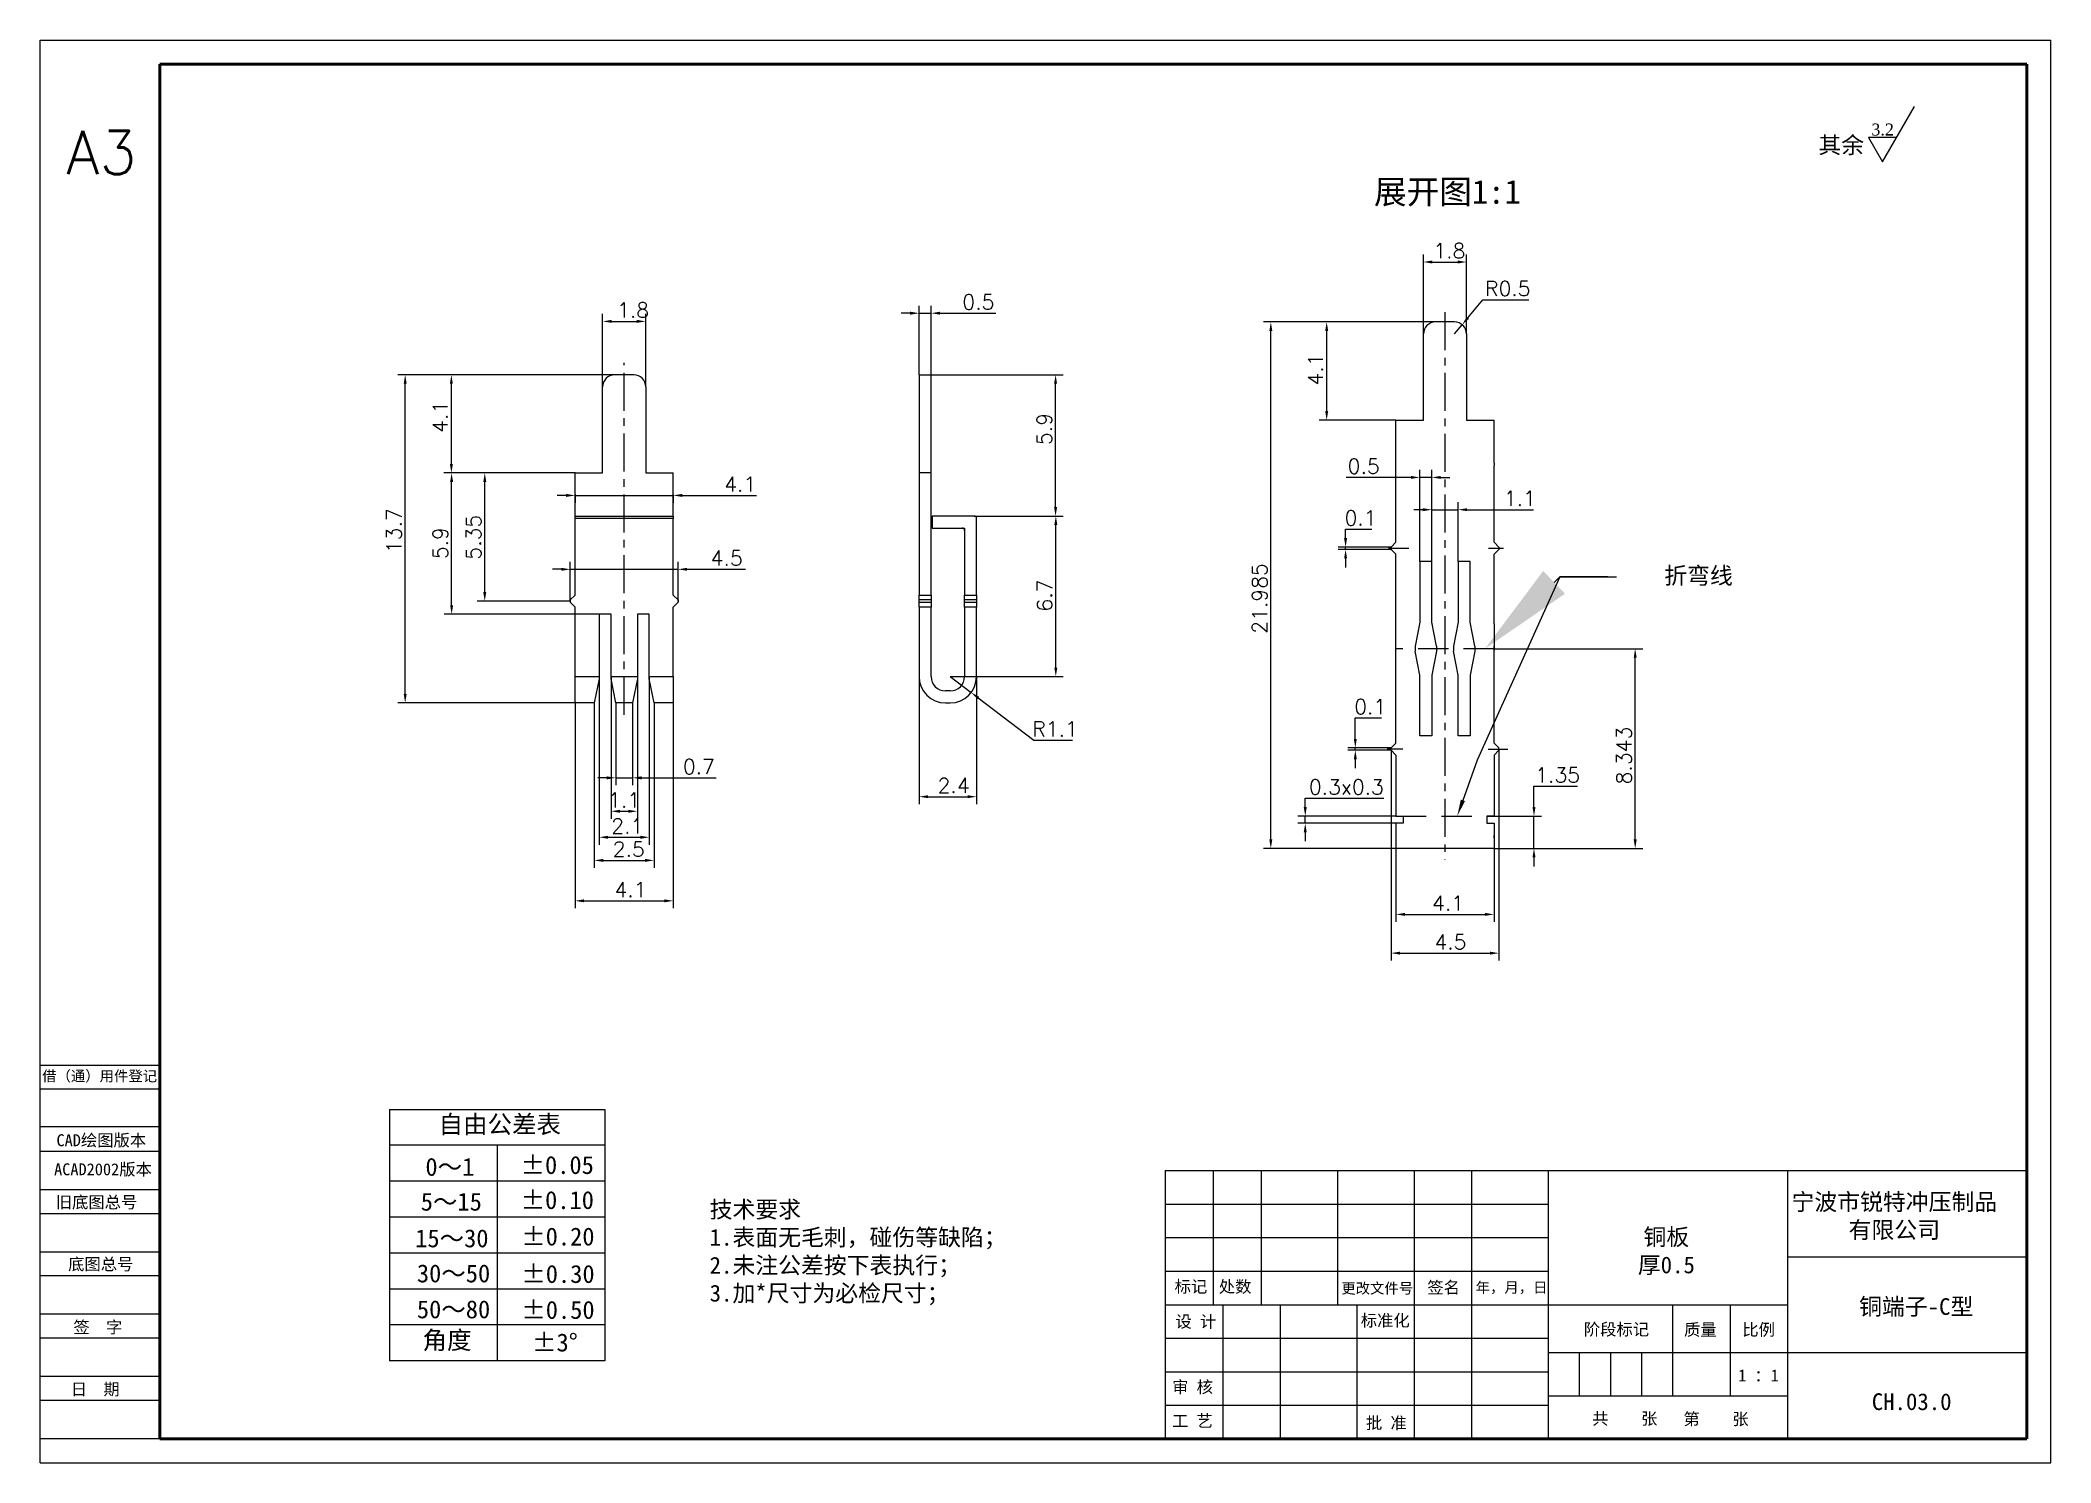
# Model space of a CAD drawing. Header units: millimetres. Extents: x 3086.9 to 3170.9, y 1665.3 to 1724.7.
import ezdxf
from ezdxf import colors
from ezdxf.entities.mleader import LeaderData, LeaderLine
from ezdxf.math import Vec2, Vec3

# ---------------------------------------------------------------- set-up
doc = ezdxf.new("R2010")
doc.units = ezdxf.units.MM
doc.linetypes.add('CENTER', pattern=[50.8, 31.75, -6.35, 6.35, -6.35])
doc.linetypes.add('DASHED2', pattern=[9.525, 6.35, -3.175])
doc.layers.add('4虚线层', color=6, linetype='DASHED2')
doc.layers.add('6文字层', color=3, linetype='Continuous')
for name, color, linetype, lineweight in [('AM_5', 3, 'Continuous', 25), ('中心线', 1, 'CENTER', 9), ('实线', 7, 'Continuous', 25), ('尺寸标注', 2, 'Continuous', 9), ('尺寸线', 3, 'Continuous', 9), ('引导线', 6, 'Continuous', 9), ('文本', 3, 'Continuous', 15), ('标注线', 7, 'Continuous', 15), ('粗实线', 9, 'Continuous', 50)]:
    doc.layers.add(name, color=color, linetype=linetype, lineweight=lineweight)
doc.styles.add('st', font='txt.shx')
doc.styles.get("Standard").update_dxf_attribs({"font": 'simfang.ttf'})
doc.dimstyles.new('st', dxfattribs={"dimscale": 0.25, "dimtxt": 2.5, "dimasz": 1.5, "dimexe": 1.25, "dimexo": 0, "dimtad": 1, "dimtoh": 1, "dimdec": 3, "dimdsep": 46, "dimtxsty": 'st', "dimcen": 0, "dimclrd": 256, "dimclre": 256, "dimclrt": 3, "dimadec": 3, "dimazin": 2, "dimtfac": 1, "dimtdec": 3, "dimtmove": 0, "dimatfit": 1, "dimfxl": 0, "dimlwd": -1, "dimlwe": -1, "dimarcsym": 0})

msp = doc.modelspace()

# ---------------------------------------------------------------- texts
at = {"lineweight": 13, "char_height": 0.75, "attachment_point": 1}
for s, width, insert in [('自由公差表', 19.208783, (3103.5561, 1679.8331)), ('0～1', 8.746364, (3103.0069, 1678.0554)), ('{\\fFangSong|b0|i0|c0|p49;%%P0.05}', 5.174616, (3106.9819, 1678.1328)), ('{\\fFangSong|b0|i0|c0|p49;%%P0.10}', 5.174616, (3106.9851, 1676.6681)), ('{\\fFangSong|b0|i0|c0|p49;5\\fFangSong|b0|i0|c134|p49;～\\fFangSong|b0|i0|c0|p49;15}', 8.746364, (3102.8114, 1676.6021)), ('{\\fFangSong|b0|i0|c0|p49;15\\fFangSong|b0|i0|c134|p49;～\\fFangSong|b0|i0|c0|p49;30}', 13.809855, (3102.5784, 1675.0713)), ('{\\fFangSong|b0|i0|c0|p49;%%P0.20}', 5.174616, (3107.0097, 1675.1457)), ('{\\fFangSong|b0|i0|c0|p49;30\\fFangSong|b0|i0|c134|p49;～\\fFangSong|b0|i0|c0|p49;50}', 11.786516, (3102.6494, 1673.6067)), ('{\\fFangSong|b0|i0|c0|p49;%%P0.30}', 5.174616, (3107.0139, 1673.5827)), ('{\\fFangSong|b0|i0|c0|p49;50\\fFangSong|b0|i0|c134|p49;～\\fFangSong|b0|i0|c0|p49;80}', 11.786516, (3102.6494, 1672.1067)), ('{\\fFangSong|b0|i0|c0|p49;%%P0.50}', 5.174616, (3107.0139, 1672.0827)), ('角度', 8.746364, (3102.8847, 1670.8199)), ('{\\fFangSong|b0|i0|c0|p49;%%P3%%D}', 5.174616, (3107.4625, 1670.7227))]:
    msp.add_mtext_dynamic_manual_height_columns(s, width=width, gutter_width=12.5, heights=[0], dxfattribs=dict(at, insert=insert))
at = {"layer": '6文字层', "lineweight": 15, "insert": (3142.6355, 1718.8936), "char_height": 1, "width": 20.584632, "attachment_point": 1}
msp.add_mtext('{\\fSimSun|b0|i0|c134|p2;\\C7;展开图1:1}', dxfattribs=at)
at = {"layer": '实线', "ltscale": 0.2, "insert": (3088.0008, 1720.9348), "char_height": 1.8, "width": 5, "attachment_point": 1, "style": 'st'}
msp.add_mtext('A3', dxfattribs=at)
at = {"layer": '实线', "char_height": 0.7, "attachment_point": 5}
for s, insert, width in [('宁波市锐特冲压制品\\P有限公司', (3164.3768, 1675.5952), 12.63596), ('铜板\\P厚0.5', (3154.851, 1674.1321), 7.8742), ('  铜端子-C型', (3164.8125, 1671.8081), 12.63596), ('CH.03.0', (3165.1001, 1667.8686), 9.2005)]:
    msp.add_mtext(s, dxfattribs=dict(at, insert=insert, width=width))
at = {"layer": '文本'}
for s, insert, char_height, width, attachment_point in [('{\\fTimes New Roman|b0|i0|c0|p18;3.2}', (3163.4147, 1721.2454), 0.5, 2.92, 1), ('其余', (3162.1586, 1719.9215), 0.7, 12.63596, 8), ('{\\fSimSun|b0|i0|c134|p2;\\H0.875x;技术要求\\P1.表面无毛刺，碰伤等缺陷；\\P2.未注公差按下表执行；\\P3.加*尺寸为必检尺寸；\\H3.5714x;\\P\\Ftxt|c134;\\H0.3x;      }', (3114.8804, 1676.2556), 0.8, 64.017479, 1)]:
    msp.add_mtext(s, dxfattribs=dict(at, insert=insert, char_height=char_height, width=width, attachment_point=attachment_point))
at = {"layer": '文本', "ltscale": 0.2, "attachment_point": 5}
for s, insert, char_height, width in [('借（通）用件登记', (3089.395, 1681.4448), 0.44, 10.22572), ('CAD绘图版本', (3089.466, 1678.7626), 0.5, 15.159404), ('ACAD2002版本', (3089.5346, 1677.5484), 0.5, 11.701904), ('旧底图总号', (3089.264, 1676.1756), 0.5, 13.237686), ('底图总号', (3089.4426, 1673.5892), 0.5, 2.90232), ('标记', (3134.9893, 1672.6554), 0.5, 2.90232), ('处数', (3136.8333, 1672.651), 0.5, 2.90232), ('更改文件号', (3142.7727, 1672.5848), 0.44, 6.437633), ('签名', (3145.5457, 1672.6167), 0.5, 2.90232), ('年，月，日', (3148.3842, 1672.6124), 0.44, 2.90232), ('签  字', (3089.3206, 1670.957), 0.5, 2.90232), ('设 计', (3135.1938, 1671.1916), 0.5, 2.90232), ('标准化', (3143.1067, 1671.2371), 0.5, 2.90232), ('阶段标记', (3152.7679, 1670.8662), 0.5, 2.90232), ('质量', (3156.2704, 1670.8545), 0.5, 2.90232), ('比例', (3158.7046, 1670.8545), 0.5, 2.90232), ('1 ：1', (3158.7019, 1668.9674), 0.5, 2.90232), ('日  期', (3089.2089, 1668.3695), 0.5, 2.90232), ('审 核', (3135.0572, 1668.4635), 0.5, 2.90232), ('共    张', (3153.1139, 1667.1397), 0.5, 2.90232), ('第    张', (3156.9272, 1667.1217), 0.5, 2.90232), ('工 艺', (3135.0492, 1667.054), 0.5, 2.90232), ('批 准', (3143.1522, 1666.9607), 0.5, 2.90232)]:
    msp.add_mtext(s, dxfattribs=dict(at, insert=insert, char_height=char_height, width=width))

# ---------------------------------------------------------------- blocks, each defined once
blk = doc.blocks.new('*D106')
at = {"layer": 'Defpoints', "color": 0, "ltscale": 0.2, "transparency": 16777216}
for p in [(3109.26, 1697.054), (3113.36, 1697.054), (3113.36, 1688.788)]:
    blk.add_point(p, dxfattribs=at)
at = {"layer": '尺寸标注', "ltscale": 0.2, "transparency": 16777216}
for p, q in [((3109.26, 1697.054), (3109.26, 1688.476)), ((3113.36, 1697.054), (3113.36, 1688.476)), ((3109.635, 1688.788), (3112.985, 1688.788))]:
    blk.add_line(p, q, dxfattribs=at)
for points in [[(3109.635, 1688.851), (3109.635, 1688.726), (3109.26, 1688.788)], [(3112.985, 1688.851), (3112.985, 1688.726), (3113.36, 1688.788)]]:
    blk.add_solid(points, dxfattribs=at)
at = {"layer": '尺寸标注', "color": 3, "ltscale": 0.2, "transparency": 16777216, "insert": (3111.573, 1689.257), "char_height": 0.625, "attachment_point": 5, "style": 'st'}
blk.add_mtext('4.1', dxfattribs=at)
blk = doc.blocks.new('*D107')
at = {"layer": 'Defpoints', "color": 0, "ltscale": 0.2, "transparency": 16777216}
for p in [(3110.06, 1697.054), (3112.56, 1697.054), (3112.56, 1690.477)]:
    blk.add_point(p, dxfattribs=at)
at = {"layer": '尺寸标注', "ltscale": 0.2, "transparency": 16777216}
for p, q in [((3110.06, 1697.054), (3110.06, 1690.164)), ((3112.56, 1697.054), (3112.56, 1690.164)), ((3110.435, 1690.477), (3112.185, 1690.477))]:
    blk.add_line(p, q, dxfattribs=at)
for points in [[(3110.435, 1690.539), (3110.435, 1690.414), (3110.06, 1690.477)], [(3112.185, 1690.539), (3112.185, 1690.414), (3112.56, 1690.477)]]:
    blk.add_solid(points, dxfattribs=at)
at = {"layer": '尺寸标注', "color": 3, "ltscale": 0.2, "transparency": 16777216, "insert": (3111.501, 1690.945), "char_height": 0.625, "attachment_point": 5, "style": 'st'}
blk.add_mtext('2.5', dxfattribs=at)
blk = doc.blocks.new('*D108')
at = {"layer": 'Defpoints', "color": 0, "ltscale": 0.2, "transparency": 16777216}
for p in [(3110.26, 1698.104), (3112.36, 1698.154), (3112.36, 1691.443)]:
    blk.add_point(p, dxfattribs=at)
at = {"layer": '尺寸标注', "ltscale": 0.2, "transparency": 16777216}
for p, q in [((3110.26, 1698.104), (3110.26, 1691.13)), ((3112.36, 1698.154), (3112.36, 1691.13)), ((3110.635, 1691.443), (3111.985, 1691.443))]:
    blk.add_line(p, q, dxfattribs=at)
for points in [[(3110.635, 1691.505), (3110.635, 1691.38), (3110.26, 1691.443)], [(3111.985, 1691.505), (3111.985, 1691.38), (3112.36, 1691.443)]]:
    blk.add_solid(points, dxfattribs=at)
at = {"layer": '尺寸标注', "color": 3, "ltscale": 0.2, "transparency": 16777216, "insert": (3111.442, 1691.911), "char_height": 0.625, "attachment_point": 5, "style": 'st'}
blk.add_mtext('2.1', dxfattribs=at)
blk = doc.blocks.new('*D109')
at = {"layer": 'Defpoints', "color": 0, "ltscale": 0.2, "transparency": 16777216}
for p in [(3110.76, 1698.154), (3111.86, 1698.154), (3111.86, 1692.527)]:
    blk.add_point(p, dxfattribs=at)
at = {"layer": '尺寸标注', "ltscale": 0.2, "transparency": 16777216}
for p, q in [((3110.76, 1698.154), (3110.76, 1692.215)), ((3111.86, 1698.154), (3111.86, 1692.215)), ((3111.135, 1692.527), (3111.485, 1692.527))]:
    blk.add_line(p, q, dxfattribs=at)
for points in [[(3111.135, 1692.59), (3111.135, 1692.465), (3110.76, 1692.527)], [(3111.485, 1692.59), (3111.485, 1692.465), (3111.86, 1692.527)]]:
    blk.add_solid(points, dxfattribs=at)
at = {"layer": '尺寸标注', "color": 3, "ltscale": 0.2, "transparency": 16777216, "insert": (3111.31, 1692.996), "char_height": 0.625, "attachment_point": 5, "style": 'st'}
blk.add_mtext('1.1', dxfattribs=at)
blk = doc.blocks.new('*D110')
at = {"layer": 'Defpoints', "color": 0, "ltscale": 0.2, "transparency": 16777216}
for p in [(3110.96, 1697.054), (3111.66, 1697.054), (3111.66, 1693.924)]:
    blk.add_point(p, dxfattribs=at)
at = {"layer": '尺寸标注', "ltscale": 0.2, "transparency": 16777216}
for p, q in [((3110.96, 1697.054), (3110.96, 1693.611)), ((3111.66, 1697.054), (3111.66, 1693.611)), ((3110.585, 1693.924), (3110.21, 1693.924)), ((3110.96, 1693.924), (3111.66, 1693.924)), ((3112.035, 1693.924), (3115.159, 1693.924))]:
    blk.add_line(p, q, dxfattribs=at)
for points in [[(3110.585, 1693.986), (3110.585, 1693.861), (3110.96, 1693.924)], [(3112.035, 1693.986), (3112.035, 1693.861), (3111.66, 1693.924)]]:
    blk.add_solid(points, dxfattribs=at)
at = {"layer": '尺寸标注', "color": 3, "ltscale": 0.2, "transparency": 16777216, "insert": (3114.43, 1694.393), "char_height": 0.625, "attachment_point": 5, "style": 'st'}
blk.add_mtext('0.7', dxfattribs=at)
blk = doc.blocks.new('*D111')
at = {"layer": 'Defpoints', "color": 0, "ltscale": 0.2, "transparency": 16777216}
for p in [(3102.16, 1710.754), (3110.91, 1710.754), (3109.26, 1697.054)]:
    blk.add_point(p, dxfattribs=at)
at = {"layer": '尺寸标注', "ltscale": 0.2, "transparency": 16777216}
for p, q in [((3110.91, 1710.754), (3101.848, 1710.754)), ((3102.16, 1697.429), (3102.16, 1710.379)), ((3109.26, 1697.054), (3101.848, 1697.054))]:
    blk.add_line(p, q, dxfattribs=at)
for points in [[(3102.098, 1710.379), (3102.223, 1710.379), (3102.16, 1710.754)], [(3102.098, 1697.429), (3102.223, 1697.429), (3102.16, 1697.054)]]:
    blk.add_solid(points, dxfattribs=at)
at = {"layer": '尺寸标注', "color": 3, "ltscale": 0.2, "transparency": 16777216, "insert": (3101.692, 1704.245), "char_height": 0.625, "attachment_point": 5, "rotation": 90, "style": 'st'}
blk.add_mtext('13.7', dxfattribs=at)
blk = doc.blocks.new('*D112')
at = {"layer": 'Defpoints', "color": 0, "ltscale": 0.2, "transparency": 16777216}
for p in [(3104.101, 1706.654), (3109.26, 1706.654), (3110.26, 1700.754)]:
    blk.add_point(p, dxfattribs=at)
at = {"layer": '尺寸标注', "ltscale": 0.2, "transparency": 16777216}
for p, q in [((3109.26, 1706.654), (3103.789, 1706.654)), ((3104.101, 1701.129), (3104.101, 1706.279)), ((3110.26, 1700.754), (3103.789, 1700.754))]:
    blk.add_line(p, q, dxfattribs=at)
for points in [[(3104.039, 1706.279), (3104.164, 1706.279), (3104.101, 1706.654)], [(3104.039, 1701.129), (3104.164, 1701.129), (3104.101, 1700.754)]]:
    blk.add_solid(points, dxfattribs=at)
at = {"layer": '尺寸标注', "color": 3, "ltscale": 0.2, "transparency": 16777216, "insert": (3103.633, 1703.723), "char_height": 0.625, "attachment_point": 5, "rotation": 90, "style": 'st'}
blk.add_mtext('5.9', dxfattribs=at)
blk = doc.blocks.new('*D113')
at = {"layer": 'Defpoints', "color": 0, "ltscale": 0.2, "transparency": 16777216}
for p in [(3105.485, 1706.654), (3109.26, 1706.654), (3109.06, 1701.304)]:
    blk.add_point(p, dxfattribs=at)
at = {"layer": '尺寸标注', "ltscale": 0.2, "transparency": 16777216}
for p, q in [((3109.26, 1706.654), (3105.173, 1706.654)), ((3105.485, 1701.679), (3105.485, 1706.279)), ((3109.06, 1701.304), (3105.173, 1701.304))]:
    blk.add_line(p, q, dxfattribs=at)
for points in [[(3105.423, 1706.279), (3105.548, 1706.279), (3105.485, 1706.654)], [(3105.423, 1701.679), (3105.548, 1701.679), (3105.485, 1701.304)]]:
    blk.add_solid(points, dxfattribs=at)
at = {"layer": '尺寸标注', "color": 3, "ltscale": 0.2, "transparency": 16777216, "insert": (3105.017, 1703.972), "char_height": 0.625, "attachment_point": 5, "rotation": 90, "style": 'st'}
blk.add_mtext('5.35', dxfattribs=at)
blk = doc.blocks.new('*D114')
at = {"layer": 'Defpoints', "color": 0, "ltscale": 0.2, "transparency": 16777216}
for p in [(3104.09, 1710.754), (3110.91, 1710.754), (3109.26, 1706.654)]:
    blk.add_point(p, dxfattribs=at)
at = {"layer": '尺寸标注', "ltscale": 0.2, "transparency": 16777216}
for p, q in [((3110.91, 1710.754), (3103.778, 1710.754)), ((3104.09, 1707.029), (3104.09, 1710.379)), ((3109.26, 1706.654), (3103.778, 1706.654))]:
    blk.add_line(p, q, dxfattribs=at)
for points in [[(3104.028, 1710.379), (3104.153, 1710.379), (3104.09, 1710.754)], [(3104.028, 1707.029), (3104.153, 1707.029), (3104.09, 1706.654)]]:
    blk.add_solid(points, dxfattribs=at)
at = {"layer": '尺寸标注', "color": 3, "ltscale": 0.2, "transparency": 16777216, "insert": (3103.622, 1708.997), "char_height": 0.625, "attachment_point": 5, "rotation": 90, "style": 'st'}
blk.add_mtext('4.1', dxfattribs=at)
blk = doc.blocks.new('*D115')
at = {"layer": 'Defpoints', "color": 0, "ltscale": 0.2, "transparency": 16777216}
for p in [(3109.26, 1705.754), (3113.36, 1705.754), (3113.36, 1705.717)]:
    blk.add_point(p, dxfattribs=at)
at = {"layer": '尺寸标注', "ltscale": 0.2, "transparency": 16777216}
for p, q in [((3108.885, 1705.717), (3108.51, 1705.717)), ((3109.26, 1705.754), (3109.26, 1705.404)), ((3109.26, 1705.717), (3113.36, 1705.717)), ((3113.36, 1705.754), (3113.36, 1705.404)), ((3113.735, 1705.717), (3116.835, 1705.717))]:
    blk.add_line(p, q, dxfattribs=at)
for points in [[(3108.885, 1705.779), (3108.885, 1705.654), (3109.26, 1705.717)], [(3113.735, 1705.779), (3113.735, 1705.654), (3113.36, 1705.717)]]:
    blk.add_solid(points, dxfattribs=at)
at = {"layer": '尺寸标注', "color": 3, "ltscale": 0.2, "transparency": 16777216, "insert": (3116.158, 1706.186), "char_height": 0.625, "attachment_point": 5, "style": 'st'}
blk.add_mtext('4.1', dxfattribs=at)
blk = doc.blocks.new('*D116')
at = {"layer": 'Defpoints', "color": 0, "ltscale": 0.2, "transparency": 16777216}
for p in [(3113.56, 1702.631), (3109.06, 1701.304), (3113.56, 1701.304)]:
    blk.add_point(p, dxfattribs=at)
at = {"layer": '尺寸标注', "ltscale": 0.2, "transparency": 16777216}
for p, q in [((3109.06, 1701.304), (3109.06, 1702.944)), ((3113.56, 1701.304), (3113.56, 1702.944)), ((3108.685, 1702.631), (3108.31, 1702.631)), ((3109.06, 1702.631), (3113.56, 1702.631)), ((3113.935, 1702.631), (3116.373, 1702.631))]:
    blk.add_line(p, q, dxfattribs=at)
for points in [[(3108.685, 1702.694), (3108.685, 1702.569), (3109.06, 1702.631)], [(3113.935, 1702.694), (3113.935, 1702.569), (3113.56, 1702.631)]]:
    blk.add_solid(points, dxfattribs=at)
at = {"layer": '尺寸标注', "color": 3, "ltscale": 0.2, "transparency": 16777216, "insert": (3115.592, 1703.1), "char_height": 0.625, "attachment_point": 5, "style": 'st'}
blk.add_mtext('4.5', dxfattribs=at)
blk = doc.blocks.new('*D117')
at = {"layer": 'Defpoints', "color": 0, "ltscale": 0.2, "transparency": 16777216}
for p in [(3124.131, 1713.326), (3123.631, 1710.754), (3124.131, 1710.754)]:
    blk.add_point(p, dxfattribs=at)
at = {"layer": '尺寸标注', "ltscale": 0.2, "transparency": 16777216}
for p, q in [((3123.631, 1710.754), (3123.631, 1713.638)), ((3124.131, 1710.754), (3124.131, 1713.638)), ((3123.256, 1713.326), (3122.881, 1713.326)), ((3123.631, 1713.326), (3124.131, 1713.326)), ((3124.506, 1713.326), (3126.839, 1713.326))]:
    blk.add_line(p, q, dxfattribs=at)
for points in [[(3123.256, 1713.388), (3123.256, 1713.263), (3123.631, 1713.326)], [(3124.506, 1713.388), (3124.506, 1713.263), (3124.131, 1713.326)]]:
    blk.add_solid(points, dxfattribs=at)
at = {"layer": '尺寸标注', "color": 3, "ltscale": 0.2, "transparency": 16777216, "insert": (3126.11, 1713.794), "char_height": 0.625, "attachment_point": 5, "style": 'st'}
blk.add_mtext('0.5', dxfattribs=at)
blk = doc.blocks.new('*D118')
at = {"layer": 'Defpoints', "color": 0, "ltscale": 0.2, "transparency": 16777216}
for p in [(3124.131, 1710.754), (3129.334, 1710.754), (3125.931, 1704.854)]:
    blk.add_point(p, dxfattribs=at)
at = {"layer": '尺寸标注', "ltscale": 0.2, "transparency": 16777216}
for p, q in [((3124.131, 1710.754), (3129.646, 1710.754)), ((3129.334, 1705.229), (3129.334, 1710.379)), ((3125.931, 1704.854), (3129.646, 1704.854))]:
    blk.add_line(p, q, dxfattribs=at)
for points in [[(3129.271, 1710.379), (3129.396, 1710.379), (3129.334, 1710.754)], [(3129.271, 1705.229), (3129.396, 1705.229), (3129.334, 1704.854)]]:
    blk.add_solid(points, dxfattribs=at)
at = {"layer": '尺寸标注', "color": 3, "ltscale": 0.2, "transparency": 16777216, "insert": (3128.865, 1708.49), "char_height": 0.625, "attachment_point": 5, "rotation": 90, "style": 'st'}
blk.add_mtext('5.9', dxfattribs=at)
blk = doc.blocks.new('*D119')
at = {"layer": 'Defpoints', "color": 0, "ltscale": 0.2, "transparency": 16777216}
for p in [(3123.631, 1698.154), (3126.031, 1698.154), (3126.031, 1693.136)]:
    blk.add_point(p, dxfattribs=at)
at = {"layer": '尺寸标注', "ltscale": 0.2, "transparency": 16777216}
for p, q in [((3123.631, 1698.154), (3123.631, 1692.824)), ((3126.031, 1698.154), (3126.031, 1692.824)), ((3124.006, 1693.136), (3125.656, 1693.136))]:
    blk.add_line(p, q, dxfattribs=at)
for points in [[(3124.006, 1693.199), (3124.006, 1693.074), (3123.631, 1693.136)], [(3125.656, 1693.199), (3125.656, 1693.074), (3126.031, 1693.136)]]:
    blk.add_solid(points, dxfattribs=at)
at = {"layer": '尺寸标注', "color": 3, "ltscale": 0.2, "transparency": 16777216, "insert": (3125.074, 1693.605), "char_height": 0.625, "attachment_point": 5, "style": 'st'}
blk.add_mtext('2.4', dxfattribs=at)
blk = doc.blocks.new('*D120')
at = {"layer": 'Defpoints', "color": 0, "ltscale": 0.2, "transparency": 16777216}
for p in [(3125.931, 1704.854), (3129.344, 1704.854), (3124.931, 1698.154)]:
    blk.add_point(p, dxfattribs=at)
at = {"layer": '尺寸标注', "ltscale": 0.2, "transparency": 16777216}
for p, q in [((3125.931, 1704.854), (3129.656, 1704.854)), ((3129.344, 1698.529), (3129.344, 1704.479)), ((3124.931, 1698.154), (3129.656, 1698.154))]:
    blk.add_line(p, q, dxfattribs=at)
for points in [[(3129.281, 1704.479), (3129.406, 1704.479), (3129.344, 1704.854)], [(3129.281, 1698.529), (3129.406, 1698.529), (3129.344, 1698.154)]]:
    blk.add_solid(points, dxfattribs=at)
at = {"layer": '尺寸标注', "color": 3, "ltscale": 0.2, "transparency": 16777216, "insert": (3128.875, 1701.536), "char_height": 0.625, "attachment_point": 5, "rotation": 90, "style": 'st'}
blk.add_mtext('6.7', dxfattribs=at)
blk = doc.blocks.new('*D121')
at = {"layer": 'Defpoints', "color": 0, "ltscale": 0.2, "transparency": 16777216}
for p in [(3124.931, 1698.154), (3125.807, 1697.488)]:
    blk.add_point(p, dxfattribs=at)
at = {"layer": '尺寸标注', "ltscale": 0.2, "transparency": 16777216}
for p, q in [((3124.931, 1698.154), (3125.807, 1697.488)), ((3126.105, 1697.261), (3128.428, 1695.496)), ((3128.428, 1695.496), (3130.043, 1695.496))]:
    blk.add_line(p, q, dxfattribs=at)
blk.add_solid([(3126.143, 1697.311), (3126.067, 1697.211), (3125.807, 1697.488)], dxfattribs=at)
at = {"layer": '尺寸标注', "color": 3, "ltscale": 0.2, "transparency": 16777216, "insert": (3129.314, 1695.965), "char_height": 0.625, "attachment_point": 5, "style": 'st'}
blk.add_mtext('R1.1', dxfattribs=at)
blk = doc.blocks.new('*D122')
at = {"layer": 'Defpoints', "color": 0, "ltscale": 0.2, "transparency": 16777216}
for p in [(3147.652, 1699.317), (3153.549, 1699.317), (3147.652, 1690.975)]:
    blk.add_point(p, dxfattribs=at)
at = {"layer": '尺寸标注', "ltscale": 0.2, "transparency": 16777216}
for p, q in [((3147.652, 1699.317), (3153.862, 1699.317)), ((3153.549, 1691.35), (3153.549, 1698.942)), ((3147.652, 1690.975), (3153.862, 1690.975))]:
    blk.add_line(p, q, dxfattribs=at)
for points in [[(3153.487, 1698.942), (3153.612, 1698.942), (3153.549, 1699.317)], [(3153.487, 1691.35), (3153.612, 1691.35), (3153.549, 1690.975)]]:
    blk.add_solid(points, dxfattribs=at)
at = {"layer": '尺寸标注', "color": 3, "ltscale": 0.2, "transparency": 16777216, "insert": (3153.081, 1694.853), "char_height": 0.625, "attachment_point": 5, "rotation": 90, "style": 'st'}
blk.add_mtext('8.343', dxfattribs=at)
blk = doc.blocks.new('*D123')
at = {"layer": 'Defpoints', "color": 0, "ltscale": 0.2, "transparency": 16777216}
for p in [(3147.652, 1692.325), (3149.321, 1692.325), (3147.652, 1690.975)]:
    blk.add_point(p, dxfattribs=at)
at = {"layer": '尺寸标注', "ltscale": 0.2, "transparency": 16777216}
for p, q in [((3149.321, 1692.7), (3149.321, 1693.575)), ((3149.321, 1693.575), (3151.144, 1693.575)), ((3147.652, 1692.325), (3149.634, 1692.325)), ((3149.321, 1690.975), (3149.321, 1692.325)), ((3147.652, 1690.975), (3149.634, 1690.975)), ((3149.321, 1690.6), (3149.321, 1690.225))]:
    blk.add_line(p, q, dxfattribs=at)
for points in [[(3149.259, 1692.7), (3149.384, 1692.7), (3149.321, 1692.325)], [(3149.259, 1690.6), (3149.384, 1690.6), (3149.321, 1690.975)]]:
    blk.add_solid(points, dxfattribs=at)
at = {"layer": '尺寸标注', "color": 3, "ltscale": 0.2, "transparency": 16777216, "insert": (3150.311, 1694.043), "char_height": 0.625, "attachment_point": 5, "style": 'st'}
blk.add_mtext('1.35', dxfattribs=at)
blk = doc.blocks.new('*D124')
at = {"layer": 'Defpoints', "color": 0, "ltscale": 0.2, "transparency": 16777216}
for p in [(3143.352, 1695.175), (3141.856, 1695.075), (3143.352, 1695.075)]:
    blk.add_point(p, dxfattribs=at)
at = {"layer": '尺寸标注', "ltscale": 0.2, "transparency": 16777216}
for p, q in [((3141.856, 1695.55), (3141.856, 1696.425)), ((3141.856, 1696.425), (3142.95, 1696.425)), ((3143.352, 1695.175), (3141.544, 1695.175)), ((3141.856, 1695.075), (3141.856, 1695.175)), ((3143.352, 1695.075), (3141.544, 1695.075)), ((3141.856, 1694.7), (3141.856, 1694.325))]:
    blk.add_line(p, q, dxfattribs=at)
for points in [[(3141.794, 1695.55), (3141.919, 1695.55), (3141.856, 1695.175)], [(3141.794, 1694.7), (3141.919, 1694.7), (3141.856, 1695.075)]]:
    blk.add_solid(points, dxfattribs=at)
at = {"layer": '尺寸标注', "color": 3, "ltscale": 0.2, "transparency": 16777216, "insert": (3142.481, 1696.893), "char_height": 0.625, "attachment_point": 5, "style": 'st'}
blk.add_mtext('0.1', dxfattribs=at)
blk = doc.blocks.new('*D125')
at = {"layer": 'Defpoints', "color": 0, "ltscale": 0.2, "transparency": 16777216}
for p in [(3143.352, 1695.075), (3147.852, 1695.075), (3147.852, 1686.605)]:
    blk.add_point(p, dxfattribs=at)
at = {"layer": '尺寸标注', "ltscale": 0.2, "transparency": 16777216}
for p, q in [((3143.352, 1695.075), (3143.352, 1686.292)), ((3147.852, 1695.075), (3147.852, 1686.292)), ((3143.727, 1686.605), (3147.477, 1686.605))]:
    blk.add_line(p, q, dxfattribs=at)
for points in [[(3143.727, 1686.667), (3143.727, 1686.542), (3143.352, 1686.605)], [(3147.477, 1686.667), (3147.477, 1686.542), (3147.852, 1686.605)]]:
    blk.add_solid(points, dxfattribs=at)
at = {"layer": '尺寸标注', "color": 3, "ltscale": 0.2, "transparency": 16777216, "insert": (3145.832, 1687.074), "char_height": 0.625, "attachment_point": 5, "style": 'st'}
blk.add_mtext('4.5', dxfattribs=at)
blk = doc.blocks.new('*D126')
at = {"layer": 'Defpoints', "color": 0, "ltscale": 0.2, "transparency": 16777216}
for p in [(3143.552, 1690.975), (3147.652, 1690.975), (3147.652, 1688.222)]:
    blk.add_point(p, dxfattribs=at)
at = {"layer": '尺寸标注', "ltscale": 0.2, "transparency": 16777216}
for p, q in [((3143.552, 1690.975), (3143.552, 1687.91)), ((3147.652, 1690.975), (3147.652, 1687.91)), ((3143.927, 1688.222), (3147.277, 1688.222))]:
    blk.add_line(p, q, dxfattribs=at)
for points in [[(3143.927, 1688.285), (3143.927, 1688.16), (3143.552, 1688.222)], [(3147.277, 1688.285), (3147.277, 1688.16), (3147.652, 1688.222)]]:
    blk.add_solid(points, dxfattribs=at)
at = {"layer": '尺寸标注', "color": 3, "ltscale": 0.2, "transparency": 16777216, "insert": (3145.731, 1688.691), "char_height": 0.625, "attachment_point": 5, "style": 'st'}
blk.add_mtext('4.1', dxfattribs=at)
blk = doc.blocks.new('*D127')
at = {"layer": 'Defpoints', "color": 0, "ltscale": 0.2, "transparency": 16777216}
for p in [(3138.326, 1712.96), (3145.202, 1712.96), (3143.552, 1690.975)]:
    blk.add_point(p, dxfattribs=at)
at = {"layer": '尺寸标注', "ltscale": 0.2, "transparency": 16777216}
for p, q in [((3145.202, 1712.96), (3138.014, 1712.96)), ((3138.326, 1691.35), (3138.326, 1712.585)), ((3143.552, 1690.975), (3138.014, 1690.975))]:
    blk.add_line(p, q, dxfattribs=at)
for points in [[(3138.264, 1712.585), (3138.389, 1712.585), (3138.326, 1712.96)], [(3138.264, 1691.35), (3138.389, 1691.35), (3138.326, 1690.975)]]:
    blk.add_solid(points, dxfattribs=at)
at = {"layer": '尺寸标注', "color": 3, "ltscale": 0.2, "transparency": 16777216, "insert": (3137.858, 1701.415), "char_height": 0.625, "attachment_point": 5, "rotation": 90, "style": 'st'}
blk.add_mtext('21.985', dxfattribs=at)
blk = doc.blocks.new('*D128')
at = {"layer": 'Defpoints', "color": 0, "ltscale": 0.2, "transparency": 16777216}
for p in [(3140.66, 1712.96), (3145.202, 1712.96), (3143.552, 1708.86)]:
    blk.add_point(p, dxfattribs=at)
at = {"layer": '尺寸标注', "ltscale": 0.2, "transparency": 16777216}
for p, q in [((3145.202, 1712.96), (3140.348, 1712.96)), ((3140.66, 1709.235), (3140.66, 1712.585)), ((3143.552, 1708.86), (3140.348, 1708.86))]:
    blk.add_line(p, q, dxfattribs=at)
for points in [[(3140.598, 1712.585), (3140.723, 1712.585), (3140.66, 1712.96)], [(3140.598, 1709.235), (3140.723, 1709.235), (3140.66, 1708.86)]]:
    blk.add_solid(points, dxfattribs=at)
at = {"layer": '尺寸标注', "color": 3, "ltscale": 0.2, "transparency": 16777216, "insert": (3140.192, 1710.974), "char_height": 0.625, "attachment_point": 5, "rotation": 90, "style": 'st'}
blk.add_mtext('4.1', dxfattribs=at)
blk = doc.blocks.new('*D129')
at = {"layer": 'Defpoints', "color": 0, "ltscale": 0.2, "transparency": 16777216}
for p in [(3146.502, 1715.463), (3144.702, 1712.46), (3146.502, 1712.46)]:
    blk.add_point(p, dxfattribs=at)
at = {"layer": '尺寸标注', "ltscale": 0.2, "transparency": 16777216}
for p, q in [((3144.702, 1712.46), (3144.702, 1715.776)), ((3145.077, 1715.463), (3146.127, 1715.463)), ((3146.502, 1712.46), (3146.502, 1715.776))]:
    blk.add_line(p, q, dxfattribs=at)
for points in [[(3145.077, 1715.526), (3145.077, 1715.401), (3144.702, 1715.463)], [(3146.127, 1715.526), (3146.127, 1715.401), (3146.502, 1715.463)]]:
    blk.add_solid(points, dxfattribs=at)
at = {"layer": '尺寸标注', "color": 3, "ltscale": 0.2, "transparency": 16777216, "insert": (3145.785, 1715.932), "char_height": 0.625, "attachment_point": 5, "style": 'st'}
blk.add_mtext('1.8', dxfattribs=at)
blk = doc.blocks.new('*D130')
at = {"layer": 'Defpoints', "color": 0, "ltscale": 0.2, "transparency": 16777216}
for p in [(3146.321, 1712.845), (3146.002, 1712.46)]:
    blk.add_point(p, dxfattribs=at)
at = {"layer": '尺寸标注', "ltscale": 0.2, "transparency": 16777216}
for p, q in [((3146.56, 1713.134), (3147.185, 1713.888)), ((3147.185, 1713.888), (3149.112, 1713.888)), ((3146.002, 1712.46), (3146.321, 1712.845))]:
    blk.add_line(p, q, dxfattribs=at)
blk.add_solid([(3146.512, 1713.173), (3146.609, 1713.094), (3146.321, 1712.845)], dxfattribs=at)
at = {"layer": '尺寸标注', "color": 3, "ltscale": 0.2, "transparency": 16777216, "insert": (3148.227, 1714.357), "char_height": 0.625, "attachment_point": 5, "style": 'st'}
blk.add_mtext('R0.5', dxfattribs=at)
blk = doc.blocks.new('*D131')
at = {"layer": 'Defpoints', "color": 0, "ltscale": 0.2, "transparency": 16777216}
for p in [(3112.21, 1712.984), (3110.41, 1710.254), (3112.21, 1710.254)]:
    blk.add_point(p, dxfattribs=at)
at = {"layer": '尺寸标注', "ltscale": 0.2, "transparency": 16777216}
for p, q in [((3110.41, 1710.254), (3110.41, 1713.297)), ((3110.785, 1712.984), (3111.835, 1712.984)), ((3112.21, 1710.254), (3112.21, 1713.297))]:
    blk.add_line(p, q, dxfattribs=at)
for points in [[(3110.785, 1713.047), (3110.785, 1712.922), (3110.41, 1712.984)], [(3111.835, 1713.047), (3111.835, 1712.922), (3112.21, 1712.984)]]:
    blk.add_solid(points, dxfattribs=at)
at = {"layer": '尺寸标注', "color": 3, "ltscale": 0.2, "transparency": 16777216, "insert": (3111.682, 1713.453), "char_height": 0.625, "attachment_point": 5, "style": 'st'}
blk.add_mtext('1.8', dxfattribs=at)
blk = doc.blocks.new('*D132')
at = {"layer": 'Defpoints', "color": 0, "ltscale": 0.2, "transparency": 16777216}
for p in [(3143.352, 1703.56), (3141.45, 1703.46), (3143.352, 1703.46)]:
    blk.add_point(p, dxfattribs=at)
at = {"layer": '尺寸标注', "ltscale": 0.2, "transparency": 16777216}
for p, q in [((3143.352, 1703.56), (3141.137, 1703.56)), ((3141.45, 1703.935), (3141.45, 1704.31)), ((3141.45, 1704.31), (3142.544, 1704.31)), ((3141.45, 1703.46), (3141.45, 1703.56)), ((3143.352, 1703.46), (3141.137, 1703.46)), ((3141.45, 1703.085), (3141.45, 1702.71))]:
    blk.add_line(p, q, dxfattribs=at)
for points in [[(3141.387, 1703.935), (3141.512, 1703.935), (3141.45, 1703.56)], [(3141.387, 1703.085), (3141.512, 1703.085), (3141.45, 1703.46)]]:
    blk.add_solid(points, dxfattribs=at)
at = {"layer": '尺寸标注', "color": 3, "ltscale": 0.2, "transparency": 16777216, "insert": (3142.075, 1704.778), "char_height": 0.625, "attachment_point": 5, "style": 'st'}
blk.add_mtext('0.1', dxfattribs=at)
blk = doc.blocks.new('*D133')
at = {"layer": 'Defpoints', "color": 0, "ltscale": 0.2, "transparency": 16777216}
for p in [(3139.764, 1692.325), (3143.552, 1692.325), (3143.552, 1692.025)]:
    blk.add_point(p, dxfattribs=at)
at = {"layer": '尺寸标注', "ltscale": 0.2, "transparency": 16777216}
for p, q in [((3139.764, 1692.7), (3139.764, 1693.075)), ((3139.764, 1693.075), (3143.045, 1693.075)), ((3143.552, 1692.325), (3139.452, 1692.325)), ((3143.552, 1692.025), (3139.452, 1692.025)), ((3139.764, 1692.025), (3139.764, 1692.325)), ((3139.764, 1691.65), (3139.764, 1691.275))]:
    blk.add_line(p, q, dxfattribs=at)
for points in [[(3139.702, 1692.7), (3139.827, 1692.7), (3139.764, 1692.325)], [(3139.702, 1691.65), (3139.827, 1691.65), (3139.764, 1692.025)]]:
    blk.add_solid(points, dxfattribs=at)
at = {"layer": '尺寸标注', "color": 3, "ltscale": 0.2, "transparency": 16777216, "insert": (3141.483, 1693.543), "char_height": 0.625, "attachment_point": 5, "style": 'st'}
blk.add_mtext('0.3x0.3', dxfattribs=at)
blk = doc.blocks.new('*D134')
at = {"layer": 'Defpoints', "color": 0, "ltscale": 0.2, "transparency": 16777216}
for p in [(3144.552, 1706.468), (3144.552, 1702.96), (3145.052, 1702.96)]:
    blk.add_point(p, dxfattribs=at)
at = {"layer": '尺寸标注', "ltscale": 0.2, "transparency": 16777216}
for p, q in [((3144.177, 1706.468), (3141.478, 1706.468)), ((3144.552, 1702.96), (3144.552, 1706.781)), ((3145.052, 1706.468), (3144.552, 1706.468)), ((3145.052, 1702.96), (3145.052, 1706.781)), ((3145.427, 1706.468), (3145.802, 1706.468))]:
    blk.add_line(p, q, dxfattribs=at)
for points in [[(3144.177, 1706.531), (3144.177, 1706.406), (3144.552, 1706.468)], [(3145.427, 1706.531), (3145.427, 1706.406), (3145.052, 1706.468)]]:
    blk.add_solid(points, dxfattribs=at)
at = {"layer": '尺寸标注', "color": 3, "ltscale": 0.2, "transparency": 16777216, "insert": (3142.207, 1706.937), "char_height": 0.625, "attachment_point": 5, "style": 'st'}
blk.add_mtext('0.5', dxfattribs=at)
blk = doc.blocks.new('*D135')
at = {"layer": 'Defpoints', "color": 0, "ltscale": 0.2, "transparency": 16777216}
for p in [(3146.152, 1705.121), (3145.052, 1702.96), (3146.152, 1702.96)]:
    blk.add_point(p, dxfattribs=at)
at = {"layer": '尺寸标注', "ltscale": 0.2, "transparency": 16777216}
for p, q in [((3145.052, 1702.96), (3145.052, 1705.433)), ((3146.152, 1702.96), (3146.152, 1705.433)), ((3144.677, 1705.121), (3144.302, 1705.121)), ((3145.052, 1705.121), (3146.152, 1705.121)), ((3146.527, 1705.121), (3149.305, 1705.121))]:
    blk.add_line(p, q, dxfattribs=at)
for points in [[(3144.677, 1705.183), (3144.677, 1705.058), (3145.052, 1705.121)], [(3146.527, 1705.183), (3146.527, 1705.058), (3146.152, 1705.121)]]:
    blk.add_solid(points, dxfattribs=at)
at = {"layer": '尺寸标注', "color": 3, "ltscale": 0.2, "transparency": 16777216, "insert": (3148.732, 1705.589), "char_height": 0.625, "attachment_point": 5, "style": 'st'}
blk.add_mtext('1.1', dxfattribs=at)
blk = doc.blocks.new('*S136')
at = {"layer": 'AM_5', "color": 3, "ltscale": 0.2}
for p, q in [((3150.403, 1702.319), (3146.945, 1694.658)), ((3152.41, 1702.319), (3150.403, 1702.319)), ((3146.945, 1694.658), (3146.35, 1692.984))]:
    blk.add_line(p, q, dxfattribs=at)
at = {"layer": 'AM_5', "color": 3, "linetype": 'Continuous', "ltscale": 0.2}
blk.add_trace([(3146.263, 1693.015), (3146.437, 1692.953), (3146.115, 1692.325)], dxfattribs=at)

# ---------------------------------------------------------------- dimensions: what is measured, and where the dimension line sits
at = {"layer": '尺寸标注', "ltscale": 0.2}
for base, p1, p2, picture, middle in [((3146.5022, 1715.4633), (3144.7022, 1712.4597), (3146.5022, 1712.4597), '*D129', (3145.7848, 1715.4633)), ((3112.2104, 1712.9841), (3110.4104, 1710.2537), (3112.2104, 1710.2537), '*D131', (3111.6822, 1712.9841)), ((3124.1308, 1713.3257), (3123.6308, 1710.7537), (3124.1308, 1710.7537), '*D117', (3126.11, 1713.3257)), ((3144.5522, 1706.4682), (3145.0522, 1702.9597), (3144.5522, 1702.9597), '*D134', (3142.2069, 1706.4682)), ((3113.3604, 1705.7168), (3109.2604, 1705.7537), (3113.3604, 1705.7537), '*D115', (3116.1583, 1705.7168)), ((3146.1522, 1705.1206), (3145.0522, 1702.9597), (3146.1522, 1702.9597), '*D135', (3148.7319, 1705.1206)), ((3113.5604, 1702.631), (3109.0604, 1701.3037), (3113.5604, 1701.3037), '*D116', (3115.5916, 1702.631)), ((3112.3604, 1691.4426), (3110.2604, 1698.1037), (3112.3604, 1698.1537), '*D108', (3111.4419, 1691.4426)), ((3111.8604, 1692.5273), (3110.7604, 1698.1537), (3111.8604, 1698.1537), '*D109', (3111.3104, 1692.5273)), ((3126.0308, 1693.136), (3123.6308, 1698.1537), (3126.0308, 1698.1537), '*D119', (3125.0736, 1693.136)), ((3113.3604, 1688.7882), (3109.2604, 1697.0537), (3113.3604, 1697.0537), '*D106', (3111.5733, 1688.7882)), ((3112.5604, 1690.4765), (3110.0604, 1697.0537), (3112.5604, 1697.0537), '*D107', (3111.5014, 1690.4765)), ((3111.6604, 1693.9239), (3110.9604, 1697.0537), (3111.6604, 1697.0537), '*D110', (3114.4301, 1693.9239)), ((3147.8522, 1686.6049), (3143.3522, 1695.0747), (3147.8522, 1695.0747), '*D125', (3145.8325, 1686.6049)), ((3147.6522, 1688.222), (3143.5522, 1690.9747), (3147.6522, 1690.9747), '*D126', (3145.7313, 1688.222))]:
    dim = msp.add_linear_dim(base=base, p1=p1, p2=p2, dimstyle='st', dxfattribs=at)
    dim.commit()
    dim.dimension.update_dxf_attribs({"geometry": picture, "text_midpoint": middle, "dimtype": 160})
for center, mpoint, picture, middle in [((3146.0022, 1712.4597), (3146.3212, 1712.8448), '*D130', (3148.227, 1713.8879)), ((3124.9308, 1698.1537), (3125.8066, 1697.4881), '*D121', (3129.3137, 1695.4958))]:
    dim = msp.add_radius_dim(center=center, mpoint=mpoint, dimstyle='st', dxfattribs=at)
    dim.commit()
    dim.dimension.update_dxf_attribs({"geometry": picture, "text_midpoint": middle, "dimtype": 164})
for base, p1, p2, picture, middle in [((3138.3265, 1712.9597), (3143.5522, 1690.9747), (3145.2022, 1712.9597), '*D127', (3138.3265, 1701.4147)), ((3140.6604, 1712.9597), (3143.5522, 1708.8597), (3145.2022, 1712.9597), '*D128', (3140.6604, 1710.9744)), ((3102.1605, 1710.7537), (3109.2604, 1697.0537), (3110.9104, 1710.7537), '*D111', (3102.1605, 1704.2454)), ((3104.0904, 1710.7537), (3109.2604, 1706.6537), (3110.9104, 1710.7537), '*D114', (3104.0904, 1708.9974)), ((3129.3337, 1710.7537), (3125.9308, 1704.8537), (3124.1308, 1710.7537), '*D118', (3129.3337, 1708.4902)), ((3104.1014, 1706.6537), (3110.2604, 1700.7537), (3109.2604, 1706.6537), '*D112', (3104.1014, 1703.7232)), ((3105.4853, 1706.6537), (3109.0604, 1701.3037), (3109.2604, 1706.6537), '*D113', (3105.4853, 1703.9723)), ((3129.3437, 1704.8537), (3124.9308, 1698.1537), (3125.9308, 1704.8537), '*D120', (3129.3437, 1701.5361)), ((3141.45, 1703.4597), (3143.3522, 1703.5597), (3143.3522, 1703.4597), '*D132', (3142.075, 1704.3097)), ((3153.5494025889, 1699.3172488477), (3147.652196433, 1690.9747488477), (3147.652196433, 1699.3172488477), '*D122', (3153.5494025889, 1694.8525474955)), ((3141.8561, 1695.0747), (3143.3522, 1695.1747), (3143.3522, 1695.0747), '*D124', (3142.4811, 1696.4247)), ((3149.321, 1692.3247), (3147.6522, 1690.9747), (3147.6522, 1692.3247), '*D123', (3150.3106, 1693.5747))]:
    dim = msp.add_linear_dim(base=base, p1=p1, p2=p2, angle=90, dimstyle='st', dxfattribs=at)
    dim.commit()
    dim.dimension.update_dxf_attribs({"geometry": picture, "text_midpoint": middle, "dimtype": 160})
dim = msp.add_linear_dim(base=(3139.7642, 1692.3247), p1=(3143.5522, 1692.0247), p2=(3143.5522, 1692.3247), angle=90, text='<>x0.3', dimstyle='st', dxfattribs=at)
dim.commit()
dim.dimension.update_dxf_attribs({"geometry": '*D133', "text_midpoint": (3141.4829, 1693.0747), "dimtype": 160})

# ---------------------------------------------------------------- linework, layer by layer
at = {"color": 7, "linetype": 'Continuous', "lineweight": 25}
for p, q in [((3146.0022, 1712.9597), (3145.2022, 1712.9597)), ((3144.7022, 1708.8597), (3144.7022, 1712.4597)), ((3146.5022, 1712.4597), (3146.5022, 1708.8597)), ((3110.4104, 1706.6537), (3110.4104, 1710.2537)), ((3111.7104, 1710.7537), (3110.9104, 1710.7537)), ((3112.2104, 1710.2537), (3112.2104, 1706.6537)), ((3123.6308, 1710.7537), (3124.1308, 1710.7537)), ((3123.6308, 1710.7537), (3123.6308, 1706.6537)), ((3124.1308, 1706.6537), (3124.1308, 1710.7537)), ((3143.5522, 1708.8597), (3144.7022, 1708.8597)), ((3143.5522, 1707.0597), (3143.5522, 1708.8597)), ((3146.5022, 1708.8597), (3147.6522, 1708.8597)), ((3147.6522, 1707.0597), (3147.6522, 1708.8597)), ((3143.5522, 1706.9597), (3143.5522, 1707.0597)), ((3143.5522, 1703.7597), (3143.5522, 1706.9597)), ((3147.6522, 1707.0597), (3147.6522, 1706.9597)), ((3147.6522, 1703.7597), (3147.6522, 1706.9597)), ((3109.2604, 1706.6537), (3110.4104, 1706.6537)), ((3109.2604, 1704.8537), (3109.2604, 1706.6537)), ((3112.2104, 1706.6537), (3113.3604, 1706.6537)), ((3113.3604, 1704.8537), (3113.3604, 1706.6537)), ((3124.1308, 1706.6537), (3123.6308, 1706.6537)), ((3123.6308, 1706.6537), (3123.6308, 1701.5537)), ((3124.1308, 1701.5537), (3124.1308, 1706.6537)), ((3109.2604, 1704.7537), (3109.2604, 1704.8537)), ((3109.2604, 1704.8537), (3113.3604, 1704.8537)), ((3113.3604, 1704.7537), (3109.2604, 1704.7537)), ((3109.2604, 1701.5537), (3109.2604, 1704.7537)), ((3113.3604, 1704.8537), (3113.3604, 1704.7537)), ((3113.3604, 1701.5537), (3113.3604, 1704.7537)), ((3124.1808, 1704.8537), (3124.1808, 1704.3537)), ((3125.9308, 1704.8537), (3124.1808, 1704.8537)), ((3126.0308, 1701.5537), (3126.0308, 1704.7537)), ((3124.1808, 1704.3537), (3125.5308, 1704.3537)), ((3125.5308, 1704.3537), (3125.5308, 1701.5537)), ((3143.5522, 1703.7597), (3143.3522, 1703.5597)), ((3143.3522, 1703.5597), (3143.3522, 1703.4597)), ((3147.8522, 1703.5597), (3147.6522, 1703.7597)), ((3147.8522, 1703.5597), (3147.8522, 1703.4597)), ((3143.3522, 1703.4597), (3143.5522, 1703.2597)), ((3143.5522, 1700.3597), (3143.5522, 1703.2597)), ((3145.0522, 1702.9597), (3144.5522, 1702.9597)), ((3144.5522, 1702.9597), (3144.5522, 1700.4172)), ((3145.0522, 1700.4172), (3145.0522, 1702.9597)), ((3146.6522, 1702.9597), (3146.1522, 1702.9597)), ((3146.1522, 1702.9597), (3146.1522, 1700.4172)), ((3146.6522, 1700.4172), (3146.6522, 1702.9597)), ((3147.6522, 1703.2597), (3147.8522, 1703.4597)), ((3147.6522, 1700.3597), (3147.6522, 1703.2597)), ((3109.2604, 1701.5537), (3109.0604, 1701.3537)), ((3109.0604, 1701.3537), (3109.0604, 1701.2537)), ((3109.0604, 1701.2537), (3109.2604, 1701.0537)), ((3109.2604, 1698.1537), (3109.2604, 1701.0537)), ((3113.5604, 1701.3537), (3113.3604, 1701.5537)), ((3113.3604, 1701.0537), (3113.5604, 1701.2537)), ((3113.3604, 1698.1537), (3113.3604, 1701.0537)), ((3113.5604, 1701.3537), (3113.5604, 1701.2537)), ((3123.6308, 1701.5537), (3124.1308, 1701.5537)), ((3123.6308, 1701.3537), (3123.6308, 1701.5537)), ((3124.1308, 1701.3537), (3123.6308, 1701.3537)), ((3123.6308, 1701.2537), (3123.6308, 1701.3537)), ((3123.6308, 1701.0537), (3123.6308, 1701.2537)), ((3123.6308, 1701.2537), (3124.1308, 1701.2537)), ((3124.1308, 1701.0537), (3123.6308, 1701.0537)), ((3123.6308, 1701.0537), (3123.6308, 1698.1537)), ((3124.1308, 1701.5537), (3124.1308, 1701.3537)), ((3124.1308, 1701.3537), (3124.1308, 1701.2537)), ((3124.1308, 1701.2537), (3124.1308, 1701.0537)), ((3124.1308, 1698.1537), (3124.1308, 1701.0537)), ((3125.5308, 1701.5537), (3126.0308, 1701.5537)), ((3125.5308, 1701.3537), (3125.5308, 1701.5537)), ((3126.0308, 1701.3537), (3125.5308, 1701.3537)), ((3125.5308, 1701.3037), (3125.5308, 1701.3537)), ((3125.5308, 1701.2537), (3125.5308, 1701.3037)), ((3125.5308, 1701.0537), (3125.5308, 1701.2537)), ((3125.5308, 1701.2537), (3126.0308, 1701.2537)), ((3126.0308, 1701.0537), (3125.5308, 1701.0537)), ((3125.5308, 1701.0537), (3125.5308, 1698.1537)), ((3126.0308, 1701.5537), (3126.0308, 1701.3537)), ((3126.0308, 1701.3537), (3126.0308, 1701.2537)), ((3126.0308, 1701.2537), (3126.0308, 1701.0537)), ((3126.0308, 1698.1537), (3126.0308, 1701.0537)), ((3110.7604, 1700.7537), (3110.2604, 1700.7537)), ((3110.2604, 1700.7537), (3110.2604, 1698.1537)), ((3110.7604, 1698.1537), (3110.7604, 1700.7537)), ((3112.3604, 1700.7537), (3111.8604, 1700.7537)), ((3111.8604, 1700.7537), (3111.8604, 1698.1537)), ((3112.3604, 1698.1537), (3112.3604, 1700.7537)), ((3143.5522, 1695.3747), (3143.5522, 1700.3597)), ((3144.5522, 1700.4172), (3144.3522, 1699.4172)), ((3145.2522, 1699.4172), (3145.0522, 1700.4172)), ((3146.1522, 1700.4172), (3145.9522, 1699.4172)), ((3146.8522, 1699.4172), (3146.6522, 1700.4172)), ((3147.6522, 1700.3597), (3147.6522, 1699.2597)), ((3147.6522, 1695.3747), (3147.6522, 1699.4172)), ((3144.5522, 1698.2172), (3144.3522, 1699.2172)), ((3145.2522, 1699.2172), (3145.0522, 1698.2172)), ((3146.1522, 1698.2172), (3145.9522, 1699.2172)), ((3146.8522, 1699.2172), (3146.6522, 1698.2172)), ((3109.2604, 1698.1537), (3110.2604, 1698.1537)), ((3109.2604, 1697.0537), (3109.2604, 1698.1537)), ((3110.2604, 1698.0537), (3110.0604, 1697.0537)), ((3110.2604, 1698.1537), (3110.2604, 1698.0537)), ((3110.7604, 1698.1537), (3111.8604, 1698.1537)), ((3110.7604, 1698.0537), (3110.7604, 1698.1537)), ((3110.9604, 1697.0537), (3110.7604, 1698.0537)), ((3111.8604, 1698.0537), (3111.6604, 1697.0537)), ((3111.8604, 1698.1537), (3111.8604, 1698.0537)), ((3112.3604, 1698.1537), (3113.3604, 1698.1537)), ((3112.3604, 1698.0537), (3112.3604, 1698.1537)), ((3112.5604, 1697.0537), (3112.3604, 1698.0537)), ((3113.3604, 1698.1537), (3113.3604, 1697.0537)), ((3144.5522, 1695.6747), (3144.5522, 1698.2172)), ((3145.0522, 1698.2172), (3145.0522, 1695.6747)), ((3146.1522, 1695.6747), (3146.1522, 1698.2172)), ((3146.6522, 1698.2172), (3146.6522, 1695.6747)), ((3110.0604, 1697.0537), (3109.2604, 1697.0537)), ((3111.6604, 1697.0537), (3110.9604, 1697.0537)), ((3113.3604, 1697.0537), (3112.5604, 1697.0537)), ((3124.9308, 1697.5537), (3124.7308, 1697.5537)), ((3124.7308, 1697.0537), (3124.9308, 1697.0537)), ((3143.3522, 1695.1747), (3143.5522, 1695.3747)), ((3143.3522, 1695.0747), (3143.3522, 1695.1747)), ((3145.0522, 1695.6747), (3144.5522, 1695.6747)), ((3146.6522, 1695.6747), (3146.1522, 1695.6747)), ((3147.6522, 1695.3747), (3147.8522, 1695.1747)), ((3147.8522, 1695.0747), (3147.8522, 1695.1747)), ((3143.5522, 1694.8747), (3143.3522, 1695.0747)), ((3143.5522, 1694.8747), (3143.5522, 1692.3247)), ((3147.8522, 1695.0747), (3147.6522, 1694.8747)), ((3147.6522, 1694.8747), (3147.6522, 1692.3247)), ((3143.5522, 1692.0247), (3143.5522, 1690.9747)), ((3147.6522, 1692.0247), (3147.6522, 1690.9747)), ((3143.5522, 1691.5172), (3143.5522, 1691.4172)), ((3147.6522, 1691.4172), (3147.6522, 1691.5172))]:
    msp.add_line(p, q, dxfattribs=at)
at = {"lineweight": 13}
for p, q in [((3101.5024, 1680.0787), (3110.5024, 1680.0787)), ((3110.5024, 1680.0787), (3110.5024, 1669.5787)), ((3110.5024, 1678.5787), (3101.5024, 1678.5787)), ((3106.0024, 1678.5787), (3106.0024, 1669.5787)), ((3110.5024, 1677.0787), (3101.5024, 1677.0787)), ((3110.5024, 1675.5787), (3101.5024, 1675.5787)), ((3110.5024, 1674.0787), (3101.5024, 1674.0787)), ((3110.5024, 1672.5787), (3101.5024, 1672.5787)), ((3110.5024, 1671.0787), (3101.5024, 1671.0787)), ((3110.5024, 1669.5787), (3101.5024, 1669.5787))]:
    msp.add_line(p, q, dxfattribs=at)
at = {"color": 7, "linetype": 'Continuous', "lineweight": 25}
for centre, radius, start, end in [((3145.2022, 1712.4597), 0.5, 90, 180), ((3146.0022, 1712.4597), 0.5, 0, 90), ((3110.9104, 1710.2537), 0.5, 90, 180), ((3111.7104, 1710.2537), 0.5, 0, 90), ((3125.9308, 1704.7537), 0.1, 0, 90), ((3125.4308, 1704.2537), 0.1, 0, 90), ((3124.7308, 1698.1537), 1.1, 180, 270), ((3124.7308, 1698.1537), 0.6, 180, 270), ((3124.9308, 1698.1537), 0.6, 270, 0), ((3124.9308, 1698.1537), 1.1, 270, 0)]:
    msp.add_arc(centre, radius, start, end, dxfattribs=at)
at = {"layer": '4虚线层', "lineweight": 15, "ltscale": 0.2}
for p, q in [((3147.6522, 1699.3172), (3143.5522, 1699.3172)), ((3143.5522, 1692.3247), (3147.6522, 1692.3247))]:
    msp.add_line(p, q, dxfattribs=at)
at = {"layer": '中心线', "ltscale": 0.05}
for p, q in [((3145.6022, 1713.3706), (3145.6022, 1690.4997)), ((3111.3104, 1696.5537), (3111.3104, 1711.2537))]:
    msp.add_line(p, q, dxfattribs=at)
at = {"layer": '中心线', "ltscale": 0.2}
for p, q in [((3143.2431, 1703.5097), (3144.0923, 1703.5097)), ((3147.4213, 1703.5097), (3148.049, 1703.5097)), ((3143.8472, 1695.1247), (3143.1902, 1695.1247)), ((3147.4052, 1695.1247), (3148.2224, 1695.1247))]:
    msp.add_line(p, q, dxfattribs=at)
at = {"layer": '实线'}
for p, q in [((3169.9125, 1677.5236), (3169.9125, 1694.3236)), ((3086.9125, 1681.9236), (3091.9125, 1681.9236)), ((3091.9125, 1666.3236), (3091.9125, 1677.5236)), ((3091.9125, 1677.5236), (3091.9125, 1666.3236)), ((3133.9125, 1677.5236), (3169.9125, 1677.5236)), ((3133.9162, 1677.5236), (3133.9162, 1666.3236)), ((3135.9162, 1677.5236), (3135.9162, 1671.9236)), ((3137.9162, 1677.5236), (3137.9162, 1671.9236)), ((3141.1162, 1677.5236), (3141.1162, 1671.9236)), ((3144.3162, 1677.5236), (3144.3162, 1666.3236)), ((3146.7162, 1677.5236), (3146.7162, 1666.3236)), ((3149.9162, 1677.5236), (3149.9162, 1666.3236)), ((3159.9125, 1677.5236), (3159.9125, 1666.3236)), ((3169.9125, 1666.3236), (3169.9125, 1677.5236)), ((3169.9125, 1666.3236), (3169.9125, 1677.5236)), ((3169.9125, 1666.3236), (3169.9125, 1677.5236)), ((3169.9125, 1666.3236), (3169.9125, 1677.5236)), ((3133.9125, 1673.3236), (3149.9162, 1673.3236)), ((3159.9125, 1673.9236), (3169.9125, 1673.9236)), ((3133.9125, 1671.9236), (3149.9162, 1671.9236)), ((3136.3162, 1671.9236), (3136.3162, 1666.3236)), ((3138.7162, 1671.9236), (3138.7162, 1666.3236)), ((3141.9162, 1671.9236), (3141.9162, 1666.3236)), ((3149.9162, 1671.9236), (3159.9125, 1671.9236)), ((3133.9125, 1670.5236), (3149.9162, 1670.5236)), ((3149.9162, 1669.9236), (3169.9125, 1669.9236)), ((3149.9162, 1668.1236), (3159.9125, 1668.1236)), ((3133.9125, 1666.3236), (3169.9125, 1666.3236))]:
    msp.add_line(p, q, dxfattribs=at)
at = {"layer": '实线', "ltscale": 0.2}
for p, q in [((3143.5522, 1692.3247), (3143.8522, 1692.3247)), ((3143.8522, 1692.0247), (3143.5522, 1692.0247)), ((3143.8522, 1692.3247), (3143.8522, 1692.0247)), ((3147.6522, 1692.3247), (3147.3522, 1692.3247)), ((3147.3522, 1692.3247), (3147.3522, 1692.0247)), ((3147.3522, 1692.0247), (3147.6522, 1692.0247)), ((3101.5024, 1680.0787), (3101.5024, 1669.5787))]:
    msp.add_line(p, q, dxfattribs=at)
at = {"layer": '引导线'}
for p, q in [((3086.9125, 1724.7236), (3170.9125, 1724.7236)), ((3086.9125, 1665.3236), (3086.9125, 1724.7236)), ((3128.9125, 1724.7236), (3170.9125, 1724.7236)), ((3128.9125, 1724.7236), (3170.9125, 1724.7236)), ((3170.9125, 1665.3236), (3170.9125, 1724.7236)), ((3091.9125, 1680.9236), (3086.9125, 1680.9236)), ((3091.9125, 1679.3558), (3086.9125, 1679.3558)), ((3091.9125, 1678.3236), (3086.9125, 1678.3236)), ((3091.9125, 1676.7236), (3086.9125, 1676.7236)), ((3133.9125, 1676.1236), (3149.9162, 1676.1236)), ((3091.9125, 1675.7236), (3086.9125, 1675.7236)), ((3091.9125, 1674.1236), (3086.9125, 1674.1236)), ((3133.9125, 1674.7236), (3149.9162, 1674.7236)), ((3091.9125, 1673.1236), (3086.9125, 1673.1236)), ((3091.9125, 1671.5236), (3086.9125, 1671.5236)), ((3091.9125, 1670.5236), (3086.9125, 1670.5236)), ((3133.9125, 1669.1236), (3149.9162, 1669.1236)), ((3091.9125, 1668.9236), (3086.9125, 1668.9236)), ((3091.9125, 1667.9236), (3086.9125, 1667.9236)), ((3133.9125, 1667.7236), (3149.9162, 1667.7236)), ((3091.9125, 1666.3236), (3086.9125, 1666.3236)), ((3086.9125, 1665.3236), (3170.9125, 1665.3236))]:
    msp.add_line(p, q, dxfattribs=at)
at = {"layer": '文本'}
for p, q in [((3163.8849, 1719.6485), (3165.2151, 1721.9525)), ((3164.4668, 1720.6565), (3163.3029, 1720.6565)), ((3163.3029, 1720.6565), (3163.8849, 1719.6485))]:
    msp.add_line(p, q, dxfattribs=at)
at = {"layer": '文本', "ltscale": 0.2}
for p, q in [((3155.1125, 1671.9236), (3155.1125, 1668.1236)), ((3157.5125, 1671.9236), (3157.5125, 1668.1236)), ((3151.2125, 1669.9236), (3151.2125, 1668.1236)), ((3152.5125, 1669.9236), (3152.5125, 1668.1236)), ((3153.8125, 1669.9236), (3153.8125, 1668.1236))]:
    msp.add_line(p, q, dxfattribs=at)
at = {"layer": '标注线', "lineweight": 15}
for p, q in [((3144.3522, 1699.4172), (3144.3522, 1699.2172)), ((3145.2522, 1699.4172), (3145.2522, 1699.2172)), ((3145.9522, 1699.4172), (3145.9522, 1699.2172)), ((3146.8522, 1699.4172), (3146.8522, 1699.2172)), ((3147.6522, 1690.9747), (3143.5522, 1690.9747))]:
    msp.add_line(p, q, dxfattribs=at)
at = {"layer": '粗实线'}
for p, q in [((3091.9125, 1666.3236), (3091.9125, 1723.7236)), ((3091.9125, 1723.7236), (3169.9125, 1723.7236)), ((3169.9125, 1666.3236), (3169.9125, 1723.7236)), ((3091.9125, 1666.3236), (3169.9125, 1666.3236))]:
    msp.add_line(p, q, dxfattribs=at)

# ---------------------------------------------------------------- block references
at = {"layer": 'AM_5', "ltscale": 0.2}
msp.add_blockref('*S136', (0, 0), dxfattribs=at)

msp.set_redraw_order([(e.dxf.handle, doc.entitydb.next_handle()) for e in msp.query("TEXT MTEXT ATTDEF DIMENSION ARC_DIMENSION")])  # texts and dimensions are drawn at this point

# ---------------------------------------------------------------- leaders
at = {"layer": '尺寸线', "lineweight": 15}
ml = msp.add_multileader_mtext('Standard', dxfattribs=at)
ml.set_content('{\\f宋体|b0|i0|c134|p2;折弯线}', color=256)
ml.set_leader_properties()
ml.build(insert=Vec2(0, 0))
ml.multileader.update_dxf_attribs({"text_right_attachment_type": 6, "dogleg_length": 0.36})
ctx = ml.context
ctx.base_point, ctx.char_height, ctx.plane_origin = Vec3(3152.7629, 1702.3189), 0.7, Vec3(3147.46, 1699.3172)
ctx.right_attachment = 6
notes = []
notes.append((ctx, [(0, (1, 1, 0), (3150.4029, 1702.3189), (1, 0), 2.36, [(0, [(3147.276, 1699.3172)], 0, [])])]))
ctx.mtext.insert = Vec3(3154.7629, 1702.7178)
for ctx, leaders in notes:
    for number, flags, end, landing, length, lines in leaders:
        leader = LeaderData()
        leader.index, (leader.has_last_leader_line, leader.has_dogleg_vector, leader.attachment_direction) = number, flags
        leader.last_leader_point, leader.dogleg_vector, leader.dogleg_length = Vec3(end), Vec3(landing), length
        for number, points, colour, breaks in lines:
            line = LeaderLine()
            line.index, line.vertices, line.color, line.breaks = number, Vec3.list(points), colors.encode_raw_color(colour), breaks
            leader.lines.append(line)
        ctx.leaders.append(leader)

doc.saveas('drawing.dxf')
